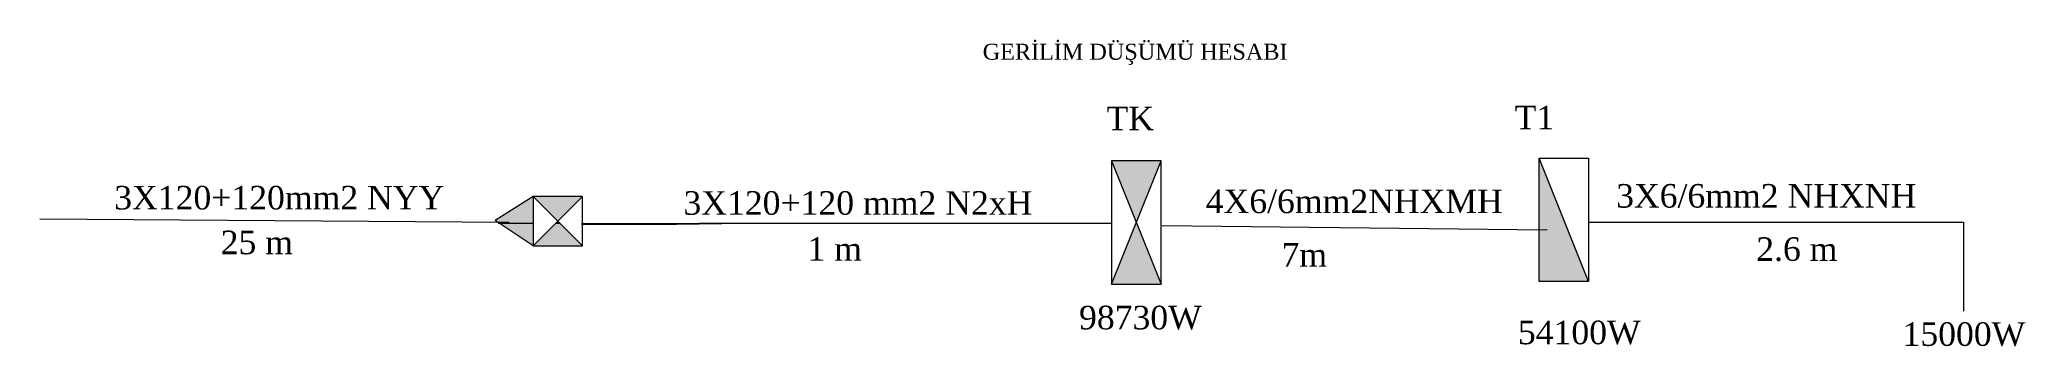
# Model space of a CAD drawing. Header units: millimetres. Extents: x -19303 to 6001, y -2568 to 3403.
# Drawn here: x 2526 to 6001, y -335 to 203 of the extents above; entities that cross this region are included whole.
import ezdxf

# ---------------------------------------------------------------- set-up
doc = ezdxf.new("R2010")
doc.units = ezdxf.units.MM
doc.layers.add('BOŞ', color=7, linetype='Continuous', lineweight=20)
doc.styles.add('MEKAN', font='times.ttf')

msp = doc.modelspace()

# ---------------------------------------------------------------- texts
at = {"layer": 'BOŞ', "color": 3, "style": 'MEKAN'}
for s, height, p in [('GERİLİM DÜŞÜMÜ HESABI', 28.003, (4176.5, 168.2)), ('TK', 41.31, (4393.3, 44.5)), ('T1', 41.31, (5107.4, 46.1)), ('3X120+120mm2 NYY', 41.312, (2656.7, -94.4)), ('3X120+120 mm2 N2xH', 41.312, (3652.8, -103.7)), ('4X6/6mm2NHXMH', 41.312, (4566.8, -100.9)), ('3X6/6mm2 NHXNH', 41.312, (5285, -91.2)), ('25 m', 41.31, (2843, -172.9)), ('1 m', 41.31, (3869.9, -184.3)), ('7m', 41.31, (4699.4, -194.8)), ('2.6 m', 41.31, (5530.2, -184.6)), ('98730W', 41.31, (4345.1, -304.7)), ('54100W', 41.31, (5113.1, -330.8)), ('15000W', 41.31, (5786.2, -333.7))]:
    msp.add_text(s, height=height, dxfattribs=at).set_placement(p)

# ---------------------------------------------------------------- hatches: boundary and pattern name
at = {"layer": 'BOŞ'}
h = msp.add_hatch(color=3, dxfattribs=at)
h.paths.add_polyline_path([(4445.4, -117.3), (4488.6, -9.1), (4402.1, -9.1)])
h.paths.add_polyline_path([(4488.6, -225.4), (4445.4, -117.3), (4402.1, -225.4)])
for points in [[(5150.4, -4.3), (5150.4, -220.7), (5236.9, -220.7)], [(3323.5, -114), (3389.6, -158.2), (3389.6, -71.7)], [(4488.6, -225.4), (4445.4, -117.3), (4402.1, -225.4)]]:
    msp.add_hatch(color=3, dxfattribs=at).paths.add_polyline_path(points)
h = msp.add_hatch(color=3, dxfattribs=at)
h.paths.add_polyline_path([(3432.9, -114.9), (3476.2, -71.7), (3389.6, -71.7)])
h.paths.add_polyline_path([(3476.2, -158.2), (3432.9, -114.9), (3389.6, -158.2)])
h.paths.add_polyline_path([(3389.6, -71.7), (3323.5, -114), (3389.6, -158.2)])

# ---------------------------------------------------------------- linework, layer by layer
at = {"color": 3}
msp.add_line((3640.8, -120.2), (3474.7, -120.2), dxfattribs=at)
at = {"color": 3, "linetype": 'Continuous'}
msp.add_line((3719.8, -119), (3640.8, -120.2), dxfattribs=at)
at = {"layer": 'BOŞ', "color": 3}
for p, q in [((4402.1, -9.1), (4488.6, -225.4)), ((4402.1, -225.4), (4488.6, -9.1)), ((5236.9, -220.7), (5150.4, -4.3)), ((3389.6, -71.7), (3323.5, -114)), ((3476.2, -158.2), (3389.6, -71.7)), ((3476.2, -71.7), (3389.6, -158.2)), ((3347.6, -117.2), (2526.3, -111.2)), ((3389.6, -158.2), (3323.5, -114)), ((3389.6, -119), (3328.4, -119)), ((3437, -119), (3428.8, -119)), ((3435.2, -117.2), (3430.6, -117.2)), ((4400.5, -119), (3719.8, -119)), ((4490.5, -122.6), (5164.5, -130)), ((5236.9, -117), (5893, -117)), ((5893, -117), (5893, -273.1))]:
    msp.add_line(p, q, dxfattribs=at)
for points in [[(4402.1, -9.1), (4402.1, -225.4), (4488.6, -225.4), (4488.6, -9.1)], [(5236.9, -4.3), (5236.9, -220.7), (5150.4, -220.7), (5150.4, -4.3)], [(3389.6, -71.7), (3389.6, -158.2), (3476.2, -158.2), (3476.2, -71.7)]]:
    msp.add_lwpolyline(points, close=True, dxfattribs=at)

msp.set_redraw_order([(e.dxf.handle, doc.entitydb.next_handle()) for e in msp.query("TEXT MTEXT ATTDEF DIMENSION ARC_DIMENSION")])  # texts and dimensions are drawn at this point

doc.saveas('drawing.dxf')
